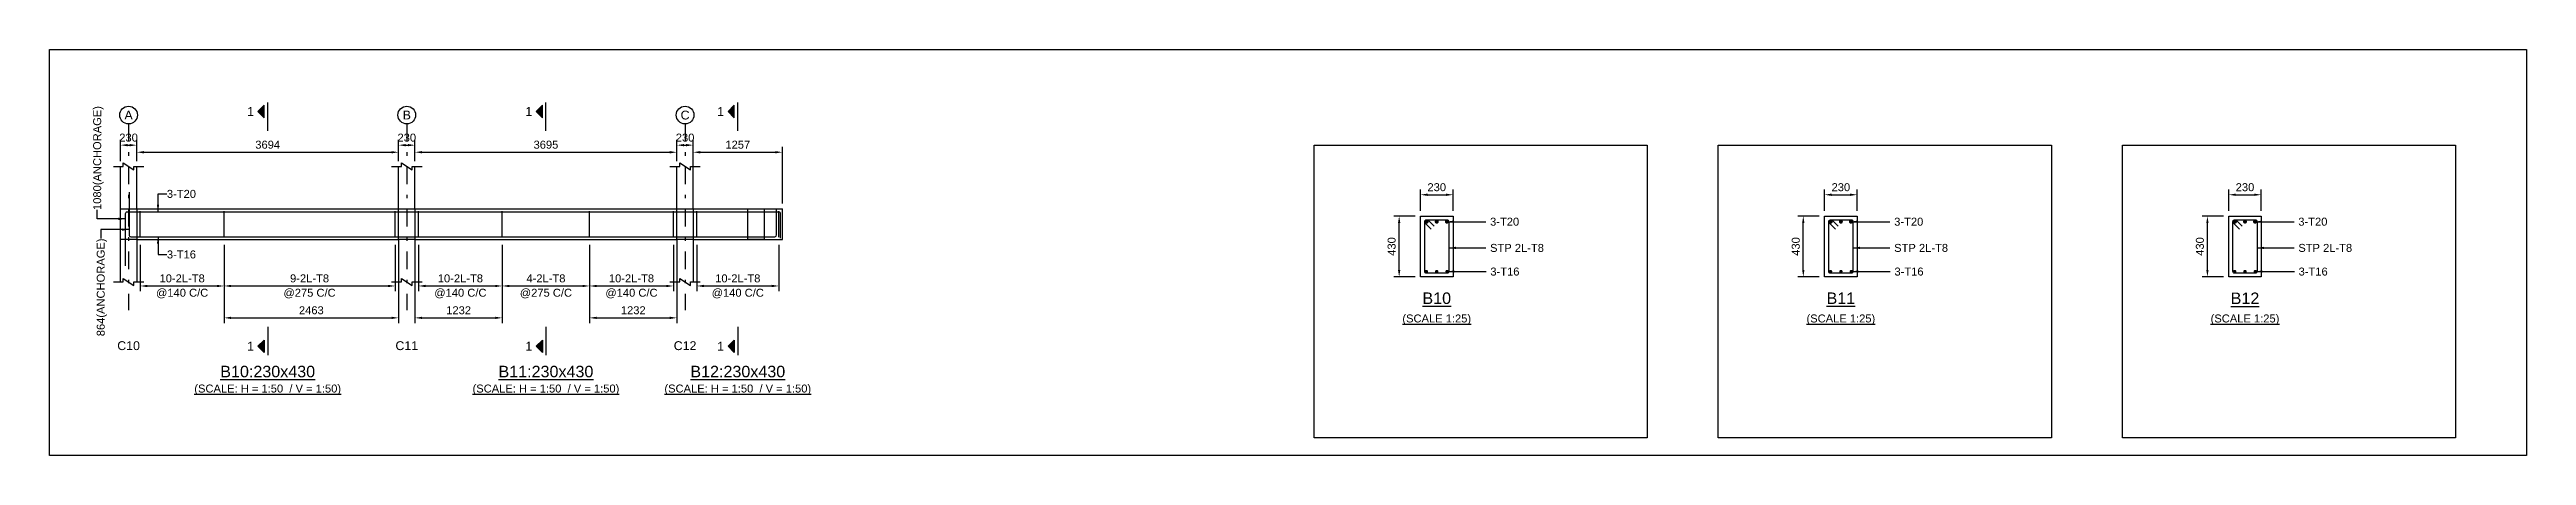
# Model space of a CAD drawing. Header units: inches. Extents: x -2000 to 93976, y -209440 to 3300.
# Drawn here: x -2000 to 67872, y -83640 to -72180 of the extents above; entities that cross this region are included whole.
import ezdxf
from ezdxf.enums import TextEntityAlignment as Align

# ---------------------------------------------------------------- set-up
doc = ezdxf.new("R2010")
doc.units = ezdxf.units.IN
doc.header["$LTSCALE"] = 1000
doc.header["$MEASUREMENT"] = 0
doc.linetypes.add('SCCenter', pattern=[1.2, 0.5, -0.3, 0.1, -0.3])
doc.linetypes.add('SCHidden', pattern=[0.2, 0.1, -0.1])
for name, color, linetype in [('Concrete Line', 2, 'Continuous'), ('Cut Line', 31, 'Continuous'), ('Dimension', 31, 'Continuous'), ('Grid', 8, 'Continuous'), ('Labels', 4, 'Continuous'), ('Labels_Support', 4, 'Continuous'), ('Link', 225, 'Continuous'), ('Reinforcement', 4, 'Continuous'), ('Schedule Border', 60, 'Continuous'), ('Section Mark', 5, 'Continuous'), ('Solid', 25, 'Continuous'), ('Text', 31, 'Continuous'), ('Text_Scale', 31, 'Continuous')]:
    doc.layers.add(name, color=color, linetype=linetype)
doc.styles.add('SC-SansSerif', font='SansSerif')
doc.styles.get("Standard").update_dxf_attribs({"font": 'txt.shx'})
doc.dimstyles.new('SCBBSDimStyl', dxfattribs={"dimtxt": 225, "dimasz": 200, "dimexe": 150, "dimexo": 150, "dimgap": 100, "dimtad": 1, "dimtoh": 1, "dimdec": 0, "dimzin": 0, "dimdsep": 46, "dimtxsty": 'SC-SansSerif', "dimcen": 0.09, "dimclrd": 8, "dimclre": 8, "dimclrt": 31, "dimadec": 0, "dimazin": 0, "dimtfac": 1, "dimtdec": 0, "dimtix": 1, "dimtofl": 0, "dimtmove": 0, "dimatfit": 3, "dimfxl": 1, "dimtolj": 1, "dimtzin": 0, "dimarcsym": 0})
doc.dimstyles.get("Standard").update_dxf_attribs({"dimtxt": 0.18, "dimasz": 200, "dimexe": 0.18, "dimexo": 0.0625, "dimgap": 0.09, "dimtad": 0, "dimtih": 1, "dimtoh": 1, "dimdec": 4, "dimzin": 0, "dimdsep": 46, "dimtxsty": 'Standard', "dimcen": 0.09, "dimadec": 0, "dimazin": 0, "dimtfac": 1, "dimtdec": 4, "dimtofl": 0, "dimtmove": 0, "dimatfit": 3, "dimfxl": 1, "dimtolj": 1, "dimtzin": 0, "dimarcsym": 0})

msp = doc.modelspace()

# ---------------------------------------------------------------- texts
at = {"layer": 'Grid', "style": 'SC-SansSerif'}
for s, p in [('A', (230, -74030)), ('B', (8078, -74030)), ('C', (15928, -74030))]:
    msp.add_text(s, height=250, dxfattribs=at).set_placement(p, align=Align.MIDDLE)
at = {"layer": 'Labels', "style": 'SC-SansSerif'}
for s, p in [('%%uB10', (37132, -79200)), ('%%uB11', (48532, -79200)), ('%%uB12', (59932, -79200))]:
    msp.add_text(s, height=325, dxfattribs=at).set_placement(p, align=Align.MIDDLE)
for s, p in [('%%uB10:230x430', (4154, -81530)), ('%%uB11:230x430', (12003, -81530)), ('%%uB12:230x430', (17415, -81530))]:
    msp.add_text(s, height=325, dxfattribs=at).set_placement(p, align=Align.BOTTOM_CENTER)
at = {"layer": 'Labels_Support', "style": 'SC-SansSerif'}
for s, p in [('C10', (230, -80740)), ('C11', (8078, -80740)), ('C12', (15928, -80740))]:
    msp.add_text(s, height=250, dxfattribs=at).set_placement(p, align=Align.BOTTOM_CENTER)
at = {"layer": 'Section Mark', "style": 'SC-SansSerif'}
for p in [(3766.5, -73930), (11616, -73930), (17028, -73930), (3766.5, -80555), (11616, -80555), (17028, -80555)]:
    msp.add_text('1', height=250, dxfattribs=at).set_placement(p, align=Align.MIDDLE_RIGHT)
at = {"layer": 'Text', "style": 'SC-SansSerif'}
msp.add_text('1080(ANCHORAGE)', height=225, rotation=90, dxfattribs=at).set_placement((-656, -76710), align=Align.MIDDLE_LEFT)
for s, p in [('3-T20', (1310, -76255)), ('3-T20', (38636, -77040)), ('3-T20', (50036, -77040)), ('3-T20', (61436, -77040)), ('3-T16', (1310, -77965)), ('STP 2L-T8', (38636, -77780)), ('STP 2L-T8', (50036, -77780)), ('STP 2L-T8', (61436, -77780)), ('3-T16', (38644, -78448)), ('3-T16', (50044, -78448)), ('3-T16', (61444, -78448))]:
    msp.add_text(s, height=225, dxfattribs=at).set_placement(p, align=Align.MIDDLE_LEFT)
msp.add_text('864(ANCHORAGE)', height=225, rotation=90, dxfattribs=at).set_placement((-556, -77514), align=Align.MIDDLE_RIGHT)
for p in [(37132, -79800), (48532, -79800), (59932, -79800)]:
    msp.add_text('%%u(SCALE 1:25)', height=225, dxfattribs=at).set_placement(p, align=Align.MIDDLE)
at = {"layer": 'Text_Scale', "style": 'SC-SansSerif'}
for p in [(4154, -81930), (12003, -81930), (17415, -81930)]:
    msp.add_text('%%u(SCALE: H = 1:50  / V = 1:50)', height=225, dxfattribs=at).set_placement(p, align=Align.BOTTOM_CENTER)

# ---------------------------------------------------------------- blocks, each defined once
blk = doc.blocks.new('*D55')
at = {"color": 8, "linetype": 'ByBlock', "lineweight": -2}
for p, q in [((560, -77690), (560, -79005)), ((2923, -77690), (2923, -79005)), ((760, -78855), (2723, -78855))]:
    blk.add_line(p, q, dxfattribs=at)
at = {"color": 8}
for points in [[(560, -78855), (760, -78822), (760, -78888)], [(2923, -78855), (2723, -78888), (2723, -78822)]]:
    blk.add_solid(points, dxfattribs=at)
at = {"layer": 'DEFPOINTS', "color": 31}
for p in [(560, -77540), (2923, -77540), (560, -78855)]:
    blk.add_point(p, dxfattribs=at)
at = {"color": 31, "char_height": 225, "attachment_point": 5, "style": 'SC-SansSerif'}
for s, insert in [('\\A1;@140 C/C', (1741, -79068)), ('\\A1;10-2L-T8', (1741, -78642))]:
    blk.add_mtext(s, dxfattribs=dict(at, insert=insert))
blk = doc.blocks.new('*D56')
at = {"color": 8, "linetype": 'ByBlock', "lineweight": -2}
for p, q in [((2923, -77690), (2923, -79005)), ((7748, -77690), (7748, -79005)), ((3123, -78855), (7548, -78855))]:
    blk.add_line(p, q, dxfattribs=at)
at = {"color": 8}
for points in [[(2923, -78855), (3123, -78822), (3123, -78888)], [(7748, -78855), (7548, -78888), (7548, -78822)]]:
    blk.add_solid(points, dxfattribs=at)
at = {"layer": 'DEFPOINTS', "color": 31}
for p in [(2923, -77540), (7748, -77540), (2923, -78855)]:
    blk.add_point(p, dxfattribs=at)
at = {"color": 31, "char_height": 225, "attachment_point": 5, "style": 'SC-SansSerif'}
for s, insert in [('\\A1;@275 C/C', (5335, -79068)), ('\\A1;9-2L-T8', (5335, -78642))]:
    blk.add_mtext(s, dxfattribs=dict(at, insert=insert))
blk = doc.blocks.new('*D57')
at = {"color": 8, "linetype": 'ByBlock', "lineweight": -2}
for p, q in [((2923, -77690), (2923, -79905)), ((7848, -77690), (7848, -79905)), ((3123, -79755), (7648, -79755))]:
    blk.add_line(p, q, dxfattribs=at)
at = {"color": 8}
for points in [[(2923, -79755), (3123, -79722), (3123, -79788)], [(7848, -79755), (7648, -79788), (7648, -79722)]]:
    blk.add_solid(points, dxfattribs=at)
at = {"layer": 'DEFPOINTS', "color": 31}
for p in [(2923, -77540), (7848, -77540), (2923, -79755)]:
    blk.add_point(p, dxfattribs=at)
at = {"color": 31, "insert": (5385, -79542), "char_height": 225, "attachment_point": 5, "style": 'SC-SansSerif'}
blk.add_mtext('\\A1;2463', dxfattribs=at)
blk = doc.blocks.new('*D58')
at = {"color": 8, "linetype": 'ByBlock', "lineweight": -2}
for p, q in [((8408, -77690), (8408, -79005)), ((10771, -77690), (10771, -79005)), ((8608, -78855), (10571, -78855))]:
    blk.add_line(p, q, dxfattribs=at)
at = {"color": 8}
for points in [[(8408, -78855), (8608, -78822), (8608, -78888)], [(10771, -78855), (10571, -78888), (10571, -78822)]]:
    blk.add_solid(points, dxfattribs=at)
at = {"layer": 'DEFPOINTS', "color": 31}
for p in [(8408, -77540), (10771, -77540), (8408, -78855)]:
    blk.add_point(p, dxfattribs=at)
at = {"color": 31, "char_height": 225, "attachment_point": 5, "style": 'SC-SansSerif'}
for s, insert in [('\\A1;@140 C/C', (9590, -79068)), ('\\A1;10-2L-T8', (9590, -78642))]:
    blk.add_mtext(s, dxfattribs=dict(at, insert=insert))
blk = doc.blocks.new('*D59')
at = {"color": 8, "linetype": 'ByBlock', "lineweight": -2}
for p, q in [((8308, -77690), (8308, -79905)), ((10771, -77690), (10771, -79905)), ((8508, -79755), (10571, -79755))]:
    blk.add_line(p, q, dxfattribs=at)
at = {"color": 8}
for points in [[(8308, -79755), (8508, -79722), (8508, -79788)], [(10771, -79755), (10571, -79788), (10571, -79722)]]:
    blk.add_solid(points, dxfattribs=at)
at = {"layer": 'DEFPOINTS', "color": 31}
for p in [(8308, -77540), (10771, -77540), (8308, -79755)]:
    blk.add_point(p, dxfattribs=at)
at = {"color": 31, "insert": (9540, -79542), "char_height": 225, "attachment_point": 5, "style": 'SC-SansSerif'}
blk.add_mtext('\\A1;1232', dxfattribs=at)
blk = doc.blocks.new('*D60')
at = {"color": 8, "linetype": 'ByBlock', "lineweight": -2}
for p, q in [((10771, -77690), (10771, -79005)), ((13235, -77690), (13235, -79005)), ((10971, -78855), (13035, -78855))]:
    blk.add_line(p, q, dxfattribs=at)
at = {"color": 8}
for points in [[(10771, -78855), (10971, -78822), (10971, -78888)], [(13235, -78855), (13035, -78888), (13035, -78822)]]:
    blk.add_solid(points, dxfattribs=at)
at = {"layer": 'DEFPOINTS', "color": 31}
for p in [(10771, -77540), (13235, -77540), (10771, -78855)]:
    blk.add_point(p, dxfattribs=at)
at = {"color": 31, "char_height": 225, "attachment_point": 5, "style": 'SC-SansSerif'}
for s, insert in [('\\A1;@275 C/C', (12003, -79068)), ('\\A1;4-2L-T8', (12003, -78642))]:
    blk.add_mtext(s, dxfattribs=dict(at, insert=insert))
blk = doc.blocks.new('*D61')
at = {"color": 8, "linetype": 'ByBlock', "lineweight": -2}
for p, q in [((13235, -77690), (13235, -79005)), ((15598, -77690), (15598, -79005)), ((13435, -78855), (15398, -78855))]:
    blk.add_line(p, q, dxfattribs=at)
at = {"color": 8}
for points in [[(13235, -78855), (13435, -78822), (13435, -78888)], [(15598, -78855), (15398, -78888), (15398, -78822)]]:
    blk.add_solid(points, dxfattribs=at)
at = {"layer": 'DEFPOINTS', "color": 31}
for p in [(13235, -77540), (15598, -77540), (13235, -78855)]:
    blk.add_point(p, dxfattribs=at)
at = {"color": 31, "char_height": 225, "attachment_point": 5, "style": 'SC-SansSerif'}
for s, insert in [('\\A1;@140 C/C', (14416, -79068)), ('\\A1;10-2L-T8', (14416, -78642))]:
    blk.add_mtext(s, dxfattribs=dict(at, insert=insert))
blk = doc.blocks.new('*D62')
at = {"color": 8, "linetype": 'ByBlock', "lineweight": -2}
for p, q in [((13235, -77690), (13235, -79905)), ((15698, -77690), (15698, -79905)), ((13435, -79755), (15498, -79755))]:
    blk.add_line(p, q, dxfattribs=at)
at = {"color": 8}
for points in [[(13235, -79755), (13435, -79722), (13435, -79788)], [(15698, -79755), (15498, -79788), (15498, -79722)]]:
    blk.add_solid(points, dxfattribs=at)
at = {"layer": 'DEFPOINTS', "color": 31}
for p in [(13235, -77540), (15698, -77540), (13235, -79755)]:
    blk.add_point(p, dxfattribs=at)
at = {"color": 31, "insert": (14466, -79542), "char_height": 225, "attachment_point": 5, "style": 'SC-SansSerif'}
blk.add_mtext('\\A1;1232', dxfattribs=at)
blk = doc.blocks.new('*D63')
at = {"color": 8, "linetype": 'ByBlock', "lineweight": -2}
for p, q in [((16258, -77690), (16258, -79005)), ((18572, -77690), (18572, -79005)), ((16458, -78855), (18372, -78855))]:
    blk.add_line(p, q, dxfattribs=at)
at = {"color": 8}
for points in [[(16258, -78855), (16458, -78822), (16458, -78888)], [(18572, -78855), (18372, -78888), (18372, -78822)]]:
    blk.add_solid(points, dxfattribs=at)
at = {"layer": 'DEFPOINTS', "color": 31}
for p in [(16258, -77540), (18572, -77540), (16258, -78855)]:
    blk.add_point(p, dxfattribs=at)
at = {"color": 31, "char_height": 225, "attachment_point": 5, "style": 'SC-SansSerif'}
for s, insert in [('\\A1;@140 C/C', (17415, -79068)), ('\\A1;10-2L-T8', (17415, -78642))]:
    blk.add_mtext(s, dxfattribs=dict(at, insert=insert))
blk = doc.blocks.new('*D64')
at = {"color": 8, "linetype": 'ByBlock', "lineweight": -2}
for p, q in [((36672, -76730), (36672, -76130)), ((37592, -76730), (37592, -76130)), ((36872, -76280), (37392, -76280))]:
    blk.add_line(p, q, dxfattribs=at)
at = {"color": 8}
for points in [[(36672, -76280), (36872, -76247), (36872, -76313)], [(37592, -76280), (37392, -76313), (37392, -76247)]]:
    blk.add_solid(points, dxfattribs=at)
at = {"layer": 'DEFPOINTS', "color": 31}
for p in [(36672, -76280), (36672, -76880), (37592, -76880)]:
    blk.add_point(p, dxfattribs=at)
at = {"color": 31, "insert": (37132, -76068), "char_height": 225, "attachment_point": 5, "style": 'SC-SansSerif'}
blk.add_mtext('\\A1;230', dxfattribs=at)
blk = doc.blocks.new('*D65')
at = {"color": 8, "linetype": 'ByBlock', "lineweight": -2}
for p, q in [((36522, -76880), (35922, -76880)), ((36072, -78400), (36072, -77080)), ((36522, -78600), (35922, -78600))]:
    blk.add_line(p, q, dxfattribs=at)
at = {"color": 8}
for points in [[(36072, -76880), (36105, -77080), (36039, -77080)], [(36072, -78600), (36039, -78400), (36105, -78400)]]:
    blk.add_solid(points, dxfattribs=at)
at = {"layer": 'DEFPOINTS', "color": 31}
for p in [(36672, -76880), (36072, -78600), (36672, -78600)]:
    blk.add_point(p, dxfattribs=at)
at = {"color": 31, "insert": (35860, -77740), "char_height": 225, "attachment_point": 5, "rotation": 90, "style": 'SC-SansSerif'}
blk.add_mtext('\\A1;430', dxfattribs=at)
blk = doc.blocks.new('*D66')
at = {"color": 8, "linetype": 'ByBlock', "lineweight": -2}
for p, q in [((48072, -76730), (48072, -76130)), ((48992, -76730), (48992, -76130)), ((48272, -76280), (48792, -76280))]:
    blk.add_line(p, q, dxfattribs=at)
at = {"color": 8}
for points in [[(48072, -76280), (48272, -76247), (48272, -76313)], [(48992, -76280), (48792, -76313), (48792, -76247)]]:
    blk.add_solid(points, dxfattribs=at)
at = {"layer": 'DEFPOINTS', "color": 31}
for p in [(48072, -76280), (48072, -76880), (48992, -76880)]:
    blk.add_point(p, dxfattribs=at)
at = {"color": 31, "insert": (48532, -76068), "char_height": 225, "attachment_point": 5, "style": 'SC-SansSerif'}
blk.add_mtext('\\A1;230', dxfattribs=at)
blk = doc.blocks.new('*D67')
at = {"color": 8, "linetype": 'ByBlock', "lineweight": -2}
for p, q in [((47922, -76880), (47322, -76880)), ((47472, -78400), (47472, -77080)), ((47922, -78600), (47322, -78600))]:
    blk.add_line(p, q, dxfattribs=at)
at = {"color": 8}
for points in [[(47472, -76880), (47505, -77080), (47439, -77080)], [(47472, -78600), (47439, -78400), (47505, -78400)]]:
    blk.add_solid(points, dxfattribs=at)
at = {"layer": 'DEFPOINTS', "color": 31}
for p in [(48072, -76880), (47472, -78600), (48072, -78600)]:
    blk.add_point(p, dxfattribs=at)
at = {"color": 31, "insert": (47260, -77740), "char_height": 225, "attachment_point": 5, "rotation": 90, "style": 'SC-SansSerif'}
blk.add_mtext('\\A1;430', dxfattribs=at)
blk = doc.blocks.new('*D68')
at = {"color": 8, "linetype": 'ByBlock', "lineweight": -2}
for p, q in [((59472, -76730), (59472, -76130)), ((60392, -76730), (60392, -76130)), ((59672, -76280), (60192, -76280))]:
    blk.add_line(p, q, dxfattribs=at)
at = {"color": 8}
for points in [[(59472, -76280), (59672, -76247), (59672, -76313)], [(60392, -76280), (60192, -76313), (60192, -76247)]]:
    blk.add_solid(points, dxfattribs=at)
at = {"layer": 'DEFPOINTS', "color": 31}
for p in [(59472, -76280), (59472, -76880), (60392, -76880)]:
    blk.add_point(p, dxfattribs=at)
at = {"color": 31, "insert": (59932, -76068), "char_height": 225, "attachment_point": 5, "style": 'SC-SansSerif'}
blk.add_mtext('\\A1;230', dxfattribs=at)
blk = doc.blocks.new('*D69')
at = {"color": 8, "linetype": 'ByBlock', "lineweight": -2}
for p, q in [((59322, -76880), (58722, -76880)), ((58872, -78400), (58872, -77080)), ((59322, -78600), (58722, -78600))]:
    blk.add_line(p, q, dxfattribs=at)
at = {"color": 8}
for points in [[(58872, -76880), (58905, -77080), (58839, -77080)], [(58872, -78600), (58839, -78400), (58905, -78400)]]:
    blk.add_solid(points, dxfattribs=at)
at = {"layer": 'DEFPOINTS', "color": 31}
for p in [(59472, -76880), (58872, -78600), (59472, -78600)]:
    blk.add_point(p, dxfattribs=at)
at = {"color": 31, "insert": (58660, -77740), "char_height": 225, "attachment_point": 5, "rotation": 90, "style": 'SC-SansSerif'}
blk.add_mtext('\\A1;430', dxfattribs=at)
blk = doc.blocks.new('*D70')
at = {"color": 8, "linetype": 'ByBlock', "lineweight": -2}
for p, q in [((460, -75330), (460, -74930)), ((660, -75080), (7648, -75080)), ((7848, -75330), (7848, -74930))]:
    blk.add_line(p, q, dxfattribs=at)
at = {"color": 8}
for points in [[(460, -75080), (660, -75047), (660, -75113)], [(7848, -75080), (7648, -75113), (7648, -75047)]]:
    blk.add_solid(points, dxfattribs=at)
at = {"layer": 'DEFPOINTS', "color": 31}
for p in [(460, -75080), (460, -75480), (7848, -75480)]:
    blk.add_point(p, dxfattribs=at)
at = {"color": 31, "insert": (4154, -74868), "char_height": 225, "attachment_point": 5, "style": 'SC-SansSerif'}
blk.add_mtext('\\A1;3694', dxfattribs=at)
blk = doc.blocks.new('*D71')
at = {"color": 8, "linetype": 'ByBlock', "lineweight": -2}
for p, q in [((8308, -75330), (8308, -74930)), ((8508, -75080), (15498, -75080)), ((15698, -75330), (15698, -74930))]:
    blk.add_line(p, q, dxfattribs=at)
at = {"color": 8}
for points in [[(8308, -75080), (8508, -75047), (8508, -75113)], [(15698, -75080), (15498, -75113), (15498, -75047)]]:
    blk.add_solid(points, dxfattribs=at)
at = {"layer": 'DEFPOINTS', "color": 31}
for p in [(8308, -75080), (8308, -75480), (15698, -75480)]:
    blk.add_point(p, dxfattribs=at)
at = {"color": 31, "insert": (12003, -74868), "char_height": 225, "attachment_point": 5, "style": 'SC-SansSerif'}
blk.add_mtext('\\A1;3695', dxfattribs=at)
blk = doc.blocks.new('*D72')
at = {"color": 8, "linetype": 'ByBlock', "lineweight": -2}
for p, q in [((16158, -75330), (16158, -74930)), ((16358, -75080), (18472, -75080)), ((18672, -76530), (18672, -74930))]:
    blk.add_line(p, q, dxfattribs=at)
at = {"color": 8}
for points in [[(16158, -75080), (16358, -75047), (16358, -75113)], [(18672, -75080), (18472, -75113), (18472, -75047)]]:
    blk.add_solid(points, dxfattribs=at)
at = {"layer": 'DEFPOINTS', "color": 31}
for p in [(16158, -75080), (16158, -75480), (18672, -76680)]:
    blk.add_point(p, dxfattribs=at)
at = {"color": 31, "insert": (17415, -74868), "char_height": 225, "attachment_point": 5, "style": 'SC-SansSerif'}
blk.add_mtext('\\A1;1257', dxfattribs=at)
blk = doc.blocks.new('*D73')
at = {"color": 8, "linetype": 'ByBlock', "lineweight": -2}
for p, q in [((0, -75330), (0, -74730)), ((460, -75330), (460, -74730)), ((200, -74880), (260, -74880))]:
    blk.add_line(p, q, dxfattribs=at)
at = {"color": 8}
for points in [[(0, -74880), (200, -74847), (200, -74913)], [(460, -74880), (260, -74913), (260, -74847)]]:
    blk.add_solid(points, dxfattribs=at)
at = {"layer": 'DEFPOINTS', "color": 31}
for p in [(0, -74880), (0, -75480), (460, -75480)]:
    blk.add_point(p, dxfattribs=at)
at = {"color": 31, "insert": (230, -74668), "char_height": 225, "attachment_point": 5, "style": 'SC-SansSerif'}
blk.add_mtext('\\A1;230', dxfattribs=at)
blk = doc.blocks.new('*D74')
at = {"color": 8, "linetype": 'ByBlock', "lineweight": -2}
for p, q in [((7848, -75330), (7848, -74730)), ((8308, -75330), (8308, -74730)), ((8048, -74880), (8108, -74880))]:
    blk.add_line(p, q, dxfattribs=at)
at = {"color": 8}
for points in [[(7848, -74880), (8048, -74847), (8048, -74913)], [(8308, -74880), (8108, -74913), (8108, -74847)]]:
    blk.add_solid(points, dxfattribs=at)
at = {"layer": 'DEFPOINTS', "color": 31}
for p in [(7848, -74880), (7848, -75480), (8308, -75480)]:
    blk.add_point(p, dxfattribs=at)
at = {"color": 31, "insert": (8078, -74668), "char_height": 225, "attachment_point": 5, "style": 'SC-SansSerif'}
blk.add_mtext('\\A1;230', dxfattribs=at)
blk = doc.blocks.new('*D75')
at = {"color": 8, "linetype": 'ByBlock', "lineweight": -2}
for p, q in [((15698, -75330), (15698, -74730)), ((16158, -76530), (16158, -74730)), ((15898, -74880), (15958, -74880))]:
    blk.add_line(p, q, dxfattribs=at)
at = {"color": 8}
for points in [[(15698, -74880), (15898, -74847), (15898, -74913)], [(16158, -74880), (15958, -74913), (15958, -74847)]]:
    blk.add_solid(points, dxfattribs=at)
at = {"layer": 'DEFPOINTS', "color": 31}
for p in [(15698, -74880), (15698, -75480), (16158, -76680)]:
    blk.add_point(p, dxfattribs=at)
at = {"color": 31, "insert": (15928, -74668), "char_height": 225, "attachment_point": 5, "style": 'SC-SansSerif'}
blk.add_mtext('\\A1;230', dxfattribs=at)

# ---------------------------------------------------------------- dimensions: what is measured, and where the dimension line sits
at = {"layer": 'Dimension'}
for base, p1, p2, text, picture, middle in [((460, -74880), (0, -75480), (460, -75480), '230', '*D73', (230, -74880)), ((7848, -75080), (460, -75480), (7848, -75480), '3694', '*D70', (4154, -75080)), ((8308, -74880), (7848, -75480), (8308, -75480), '230', '*D74', (8078, -74880)), ((15698, -75080), (8308, -75480), (15698, -75480), '3695', '*D71', (12003, -75080)), ((16158, -74880), (15698, -75480), (16158, -76680), '230', '*D75', (15928, -74880)), ((18672, -75080), (16158, -75480), (18672, -76680), '1257', '*D72', (17415, -75080)), ((2922.7, -78855), (560, -77540), (2922.7, -77540), '10-2L-T8\\X@140 C/C', '*D55', (1741.3, -78855)), ((7748, -78855), (2922.7, -77540), (7748, -77540), '9-2L-T8\\X@275 C/C', '*D56', (5335.3, -78855)), ((7848, -79755), (2922.7, -77540), (7848, -77540), '2463', '*D57', (5385.3, -79755)), ((10771.3, -79755), (8308, -77540), (10771.3, -77540), '1232', '*D59', (9539.7, -79755)), ((10771.3, -78855), (8408, -77540), (10771.3, -77540), '10-2L-T8\\X@140 C/C', '*D58', (9589.7, -78855)), ((13234.7, -78855), (10771.3, -77540), (13234.7, -77540), '4-2L-T8\\X@275 C/C', '*D60', (12003, -78855)), ((15598, -78855), (13234.7, -77540), (15598, -77540), '10-2L-T8\\X@140 C/C', '*D61', (14416.3, -78855)), ((15698, -79755), (13234.7, -77540), (15698, -77540), '1232', '*D62', (14466.3, -79755)), ((18572, -78855), (16258, -77540), (18572, -77540), '10-2L-T8\\X@140 C/C', '*D63', (17415, -78855))]:
    dim = msp.add_linear_dim(base=base, p1=p1, p2=p2, text=text, dimstyle='SCBBSDimStyl', dxfattribs=at)
    dim.commit()
    dim.dimension.update_dxf_attribs({"geometry": picture, "text_midpoint": middle})
for base, p1, p2, angle, text, picture, middle in [((37592, -76280), (36672, -76880), (37592, -76880), 0, '230', '*D64', (37132, -76280)), ((48992, -76280), (48072, -76880), (48992, -76880), 0, '230', '*D66', (48532, -76280)), ((60392, -76280), (59472, -76880), (60392, -76880), 0, '230', '*D68', (59932, -76280)), ((36072, -76880), (36672, -78600), (36672, -76880), 90, '430', '*D65', (36072, -77740)), ((47472, -76880), (48072, -78600), (48072, -76880), 90, '430', '*D67', (47472, -77740)), ((58872, -76880), (59472, -78600), (59472, -76880), 90, '430', '*D69', (58872, -77740))]:
    dim = msp.add_linear_dim(base=base, p1=p1, p2=p2, angle=angle, text=text, dimstyle='SCBBSDimStyl', override={"dimjust": 0}, dxfattribs=at)
    dim.commit()
    dim.dimension.update_dxf_attribs({"geometry": picture, "text_midpoint": middle, "dimtype": 129})

# ---------------------------------------------------------------- hatches: boundary and pattern name
at = {"layer": 'Solid'}
for points in [[(4054, -73755), (3879, -73930), (4054, -74105), (4054, -73755)], [(11903.5, -73755), (11728.5, -73930), (11903.5, -74105), (11903.5, -73755)], [(17315.5, -73755), (17140.5, -73930), (17315.5, -74105), (17315.5, -73755)], [(4054, -80730), (3879, -80555), (4054, -80380), (4054, -80730)], [(11903.5, -80730), (11728.5, -80555), (11903.5, -80380), (11903.5, -80730)], [(17315.5, -80730), (17140.5, -80555), (17315.5, -80380), (17315.5, -80730)]]:
    msp.add_hatch(color=256, dxfattribs=at).paths.add_polyline_path(points, flags=0)

# ---------------------------------------------------------------- linework, layer by layer
at = {"layer": 'Concrete Line'}
for p, q in [((0, -78740), (0, -75480)), ((460, -76680), (460, -75480)), ((7848, -76680), (7848, -75480)), ((8308, -76680), (8308, -75480)), ((15698, -76680), (15698, -75480)), ((16158, -76680), (16158, -75480)), ((18672, -77540), (18672, -76680)), ((460, -77540), (460, -78740)), ((7848, -77540), (7848, -78740)), ((8308, -77540), (8308, -78740)), ((15698, -77540), (15698, -78740)), ((16158, -77540), (16158, -78740))]:
    msp.add_line(p, q, dxfattribs=at)
for points in [[(0, -76680), (460, -76680), (460, -76680), (460, -77540), (460, -77540), (0, -77540), (0, -77540), (0, -76680)], [(7848, -76680), (8308, -76680), (8308, -76680), (8308, -77540), (8308, -77540), (7848, -77540), (7848, -77540), (7848, -76680)], [(15698, -76680), (16158, -76680), (16158, -76680), (16158, -77540), (16158, -77540), (15698, -77540), (15698, -77540), (15698, -76680)], [(17698, -76680), (18158, -76680), (18158, -76680), (18158, -77540), (18158, -77540), (17698, -77540), (17698, -77540), (17698, -76680)], [(36672, -76880), (37592, -76880), (37592, -78600), (36672, -78600)], [(48072, -76880), (48992, -76880), (48992, -78600), (48072, -78600)], [(59472, -76880), (60392, -76880), (60392, -78600), (59472, -78600)]]:
    msp.add_lwpolyline(points, close=True, dxfattribs=at)
at = {"layer": 'Concrete Line', "linetype": 'SCHidden'}
for points in [[(0, -76680), (460, -76680), (460, -76680), (460, -77540), (460, -77540), (0, -77540), (0, -77540), (0, -76680)], [(7848, -76680), (8308, -76680), (8308, -76680), (8308, -77540), (8308, -77540), (7848, -77540), (7848, -77540), (7848, -76680)], [(15698, -76680), (16158, -76680), (16158, -76680), (16158, -77540), (16158, -77540), (15698, -77540), (15698, -77540), (15698, -76680)], [(17698, -76680), (18158, -76680), (18158, -76680), (18158, -77540), (18158, -77540), (17698, -77540), (17698, -77540), (17698, -76680)]]:
    msp.add_lwpolyline(points, close=True, dxfattribs=at)
at = {"layer": 'Concrete Line'}
for points in [[(460, -76680), (7848, -76680)], [(8308, -76680), (15698, -76680)], [(16158, -76680), (18672, -76680)], [(460, -77540), (7848, -77540)], [(8308, -77540), (15698, -77540)], [(16158, -77540), (18672, -77540)]]:
    msp.add_lwpolyline(points, dxfattribs=at)
at = {"layer": 'Cut Line'}
for points in [[(-200, -75480), (80, -75480), (80, -75380), (380, -75580), (380, -75480), (660, -75480)], [(7648, -75480), (7928, -75480), (7928, -75380), (8228, -75580), (8228, -75480), (8508, -75480)], [(15498, -75480), (15778, -75480), (15778, -75380), (16078, -75580), (16078, -75480), (16358, -75480)], [(-200, -78740), (80, -78740), (80, -78640), (380, -78840), (380, -78740), (660, -78740)], [(7648, -78740), (7928, -78740), (7928, -78640), (8228, -78840), (8228, -78740), (8508, -78740)], [(15498, -78740), (15778, -78740), (15778, -78640), (16078, -78840), (16078, -78740), (16358, -78740)]]:
    msp.add_lwpolyline(points, dxfattribs=at)
at = {"layer": 'Grid', "linetype": 'SCCenter'}
for p, q in [((230, -74280), (230, -79540)), ((8078, -74280), (8078, -79540)), ((15928, -74280), (15928, -79540))]:
    msp.add_line(p, q, dxfattribs=at)
at = {"layer": 'Grid'}
for centre in [(230, -74030), (8078, -74030), (15928, -74030)]:
    msp.add_circle(centre, 250, dxfattribs=at)
at = {"layer": 'Link'}
for p, q in [((560, -77480), (560, -76740)), ((2922.7, -77480), (2922.7, -76740)), ((7748, -77480), (7748, -76740)), ((8408, -77480), (8408, -76740)), ((10771.3, -77480), (10771.3, -76740)), ((13234.7, -77480), (13234.7, -76740)), ((15598, -77480), (15598, -76740)), ((16258, -77480), (16258, -76740)), ((18572, -77480), (18572, -76740))]:
    msp.add_line(p, q, dxfattribs=at)
for points in [[(36977.5, -77249.7), (36808.3, -77079.5, -0.6671518), (36848, -76984), (37416, -76984, -0.4142136), (37472, -77040), (37472, -78448, -0.4142136), (37424, -78496), (36840, -78496, -0.4142136), (36792, -78448), (36792, -77040, -0.6692064), (36887.7, -77000.5), (37056.9, -77170.7)], [(48377.5, -77249.7), (48208.3, -77079.5, -0.6671518), (48248, -76984), (48816, -76984, -0.4142136), (48872, -77040), (48872, -78448, -0.4142136), (48824, -78496), (48240, -78496, -0.4142136), (48192, -78448), (48192, -77040, -0.6692064), (48287.7, -77000.5), (48456.9, -77170.7)], [(59777.5, -77249.7), (59608.3, -77079.5, -0.6671518), (59648, -76984), (60216, -76984, -0.4142136), (60272, -77040), (60272, -78448, -0.4142136), (60224, -78496), (59640, -78496, -0.4142136), (59592, -78448), (59592, -77040, -0.6692064), (59687.7, -77000.5), (59856.9, -77170.7)]]:
    msp.add_lwpolyline(points, format="xyb", dxfattribs=at)
at = {"layer": 'Reinforcement'}
for points in [[(144, -78284), (144, -76810, -0.4142136), (194, -76760), (18562, -76760, -0.4142136), (18612, -76810), (18612, -77510)], [(244, -76208), (244, -77414, 0.4142136), (294, -77464), (18461.5, -77464, 0.4142135), (18511.5, -77414), (18511.5, -76710)]]:
    msp.add_lwpolyline(points, format="xyb", dxfattribs=at)
for points, const_width in [([(36820, -77040, 1), (36876, -77040, 1)], 56), ([(37104, -77040, 1), (37160, -77040, 1)], 56), ([(37388, -77040, 1), (37444, -77040, 1)], 56), ([(48220, -77040, 1), (48276, -77040, 1)], 56), ([(48504, -77040, 1), (48560, -77040, 1)], 56), ([(48788, -77040, 1), (48844, -77040, 1)], 56), ([(59620, -77040, 1), (59676, -77040, 1)], 56), ([(59904, -77040, 1), (59960, -77040, 1)], 56), ([(60188, -77040, 1), (60244, -77040, 1)], 56), ([(36816, -78448, 1), (36864, -78448, 1)], 48), ([(37108, -78448, 1), (37156, -78448, 1)], 48), ([(37400, -78448, 1), (37448, -78448, 1)], 48), ([(48216, -78448, 1), (48264, -78448, 1)], 48), ([(48508, -78448, 1), (48556, -78448, 1)], 48), ([(48800, -78448, 1), (48848, -78448, 1)], 48), ([(59616, -78448, 1), (59664, -78448, 1)], 48), ([(59908, -78448, 1), (59956, -78448, 1)], 48), ([(60200, -78448, 1), (60248, -78448, 1)], 48)]:
    msp.add_lwpolyline(points, format="xyb", close=True, dxfattribs=dict(at, const_width=const_width))
at = {"layer": 'Schedule Border'}
for points in [[(-2000, -72180), (67872, -72180), (67872, -83640), (-2000, -83640)], [(33672, -74880), (43072, -74880), (43072, -83140), (33672, -83140)], [(45072, -74880), (54472, -74880), (54472, -83140), (45072, -83140)], [(56472, -74880), (65872, -74880), (65872, -83140), (56472, -83140)]]:
    msp.add_lwpolyline(points, close=True, dxfattribs=at)
at = {"layer": 'Section Mark'}
for points in [[(4054, -73755), (3879, -73930), (4054, -74105), (4054, -73755)], [(4154, -74480), (4154, -73680)], [(11903.5, -73755), (11728.5, -73930), (11903.5, -74105), (11903.5, -73755)], [(12003.5, -74480), (12003.5, -73680)], [(17315.5, -73755), (17140.5, -73930), (17315.5, -74105), (17315.5, -73755)], [(17415.5, -74480), (17415.5, -73680)], [(4154, -80005), (4154, -80805)], [(12003.5, -80005), (12003.5, -80805)], [(17415.5, -80005), (17415.5, -80805)], [(4054, -80730), (3879, -80555), (4054, -80380), (4054, -80730)], [(11903.5, -80730), (11728.5, -80555), (11903.5, -80380), (11903.5, -80730)], [(17315.5, -80730), (17140.5, -80555), (17315.5, -80380), (17315.5, -80730)]]:
    msp.add_lwpolyline(points, dxfattribs=at)

msp.set_redraw_order([(e.dxf.handle, doc.entitydb.next_handle()) for e in msp.query("TEXT MTEXT ATTDEF DIMENSION ARC_DIMENSION")])  # texts and dimensions are drawn at this point

# ---------------------------------------------------------------- leaders
at = {"layer": 'Dimension', "color": 8}
for points, dimstyle in [([(144, -76960), (-656, -76960), (-656, -76710)], 'Standard'), ([(1060, -76760), (1060, -76255), (1310, -76255)], 'Standard'), ([(244, -77264), (-556, -77264), (-556, -77514)], 'Standard'), ([(1060, -77464), (1060, -77965), (1310, -77965)], 'Standard'), ([(37416, -77040), (37916, -77040), (38516, -77040)], 'SCBBSDimStyl'), ([(48816, -77040), (49316, -77040), (49916, -77040)], 'SCBBSDimStyl'), ([(60216, -77040), (60716, -77040), (61316, -77040)], 'SCBBSDimStyl'), ([(37472, -77780), (38516, -77780)], 'SCBBSDimStyl'), ([(48872, -77780), (49916, -77780)], 'SCBBSDimStyl'), ([(60272, -77780), (61316, -77780)], 'SCBBSDimStyl'), ([(37424, -78448), (37924, -78448), (38524, -78448)], 'SCBBSDimStyl'), ([(48824, -78448), (49324, -78448), (49924, -78448)], 'SCBBSDimStyl'), ([(60224, -78448), (60724, -78448), (61324, -78448)], 'SCBBSDimStyl')]:
    msp.add_leader(points, dimstyle=dimstyle, dxfattribs=at)

doc.saveas('drawing.dxf')
